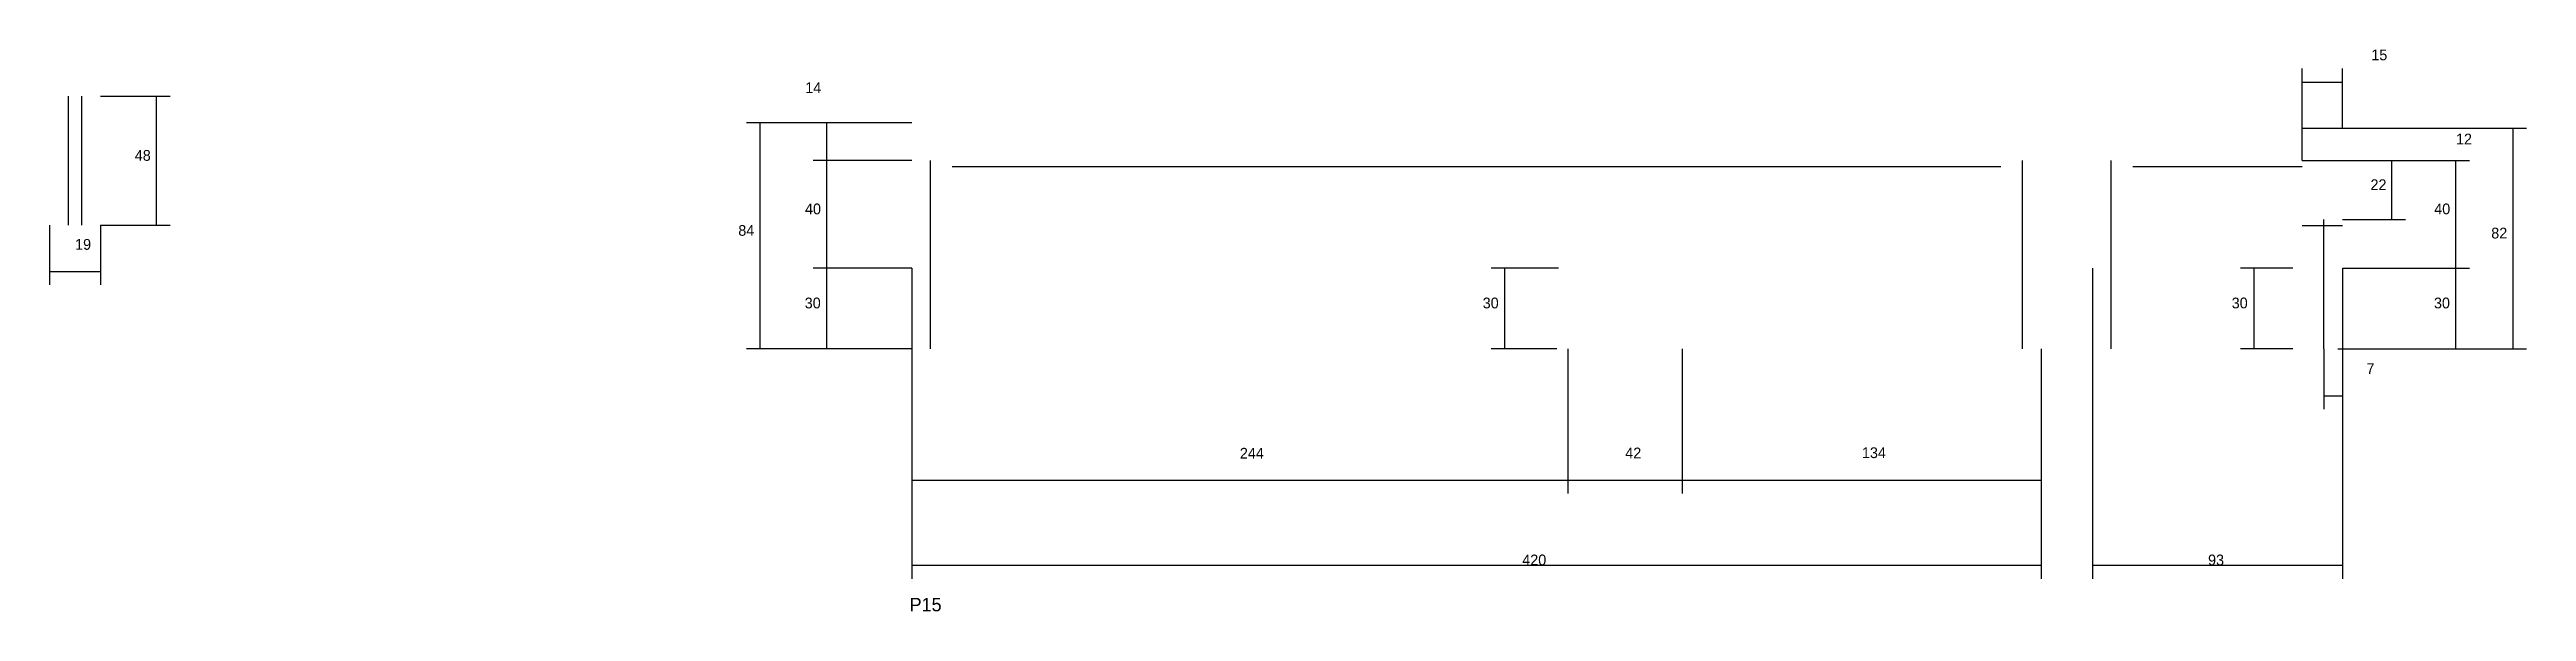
# Model space of a CAD drawing. Header units: metres. Extents: x 129589 to 135216, y 30315 to 31340.
# Drawn here: x 130897 to 131818, y 31131 to 31340 of the extents above; entities that cross this region are included whole.
import ezdxf

# ---------------------------------------------------------------- set-up
doc = ezdxf.new("R2010")
doc.units = ezdxf.units.M
for name, color, linetype in [('COTA', 241, 'Continuous'), ('NOMENCLATURA', 7, 'Continuous'), ('SARR_2.2x7', 40, 'Continuous')]:
    doc.layers.add(name, color=color, linetype=linetype)

msp = doc.modelspace()

# ---------------------------------------------------------------- texts
at = {"layer": 'COTA'}
for s, p in [('15', (131760.5, 31335.8)), ('14', (131178.2, 31323.6)), ('12', (131792, 31304.5)), ('48', (130928.9, 31298.4)), ('22', (131760.2, 31287.5)), ('40', (131178.1, 31278.5)), ('40', (131783.9, 31278.5)), ('19', (130906.7, 31265.3)), ('84', (131153.3, 31270.5)), ('82', (131805.1, 31269.5)), ('30', (131178, 31243.5)), ('30', (131430.1, 31243.5)), ('30', (131708.6, 31243.5)), ('30', (131783.8, 31243.5)), ('7', (131758.7, 31219.1)), ('244', (131339.8, 31187.6)), ('42', (131483.1, 31187.7)), ('134', (131571.1, 31187.8)), ('420', (131444.8, 31147.9)), ('93', (131699.8, 31147.9))]:
    msp.add_text(s, height=4, dxfattribs=at).set_placement(p)
at = {"layer": 'NOMENCLATURA'}
msp.add_text('P15', height=5, dxfattribs=at).set_placement((131217, 31130.8))

# ---------------------------------------------------------------- linework, layer by layer
at = {"layer": 'COTA'}
for p, q in [((131734.8, 31298.5), (131734.8, 31332.7)), ((131749.8, 31310.5), (131749.8, 31332.7)), ((131734.8, 31327.7), (131749.8, 31327.7)), ((130916.2, 31322.4), (130942, 31322.4)), ((130937, 31274.4), (130937, 31322.4)), ((131734.8, 31298.5), (131734.8, 31315.5)), ((131749.8, 31310.5), (131749.8, 31315.5)), ((131217.8, 31312.5), (131156.4, 31312.5)), ((131161.4, 31228.5), (131161.4, 31312.5)), ((131217.8, 31312.5), (131181.2, 31312.5)), ((131186.2, 31298.5), (131186.2, 31312.5)), ((131734.8, 31310.5), (131749.8, 31310.5)), ((131749.8, 31310.5), (131818.2, 31310.5)), ((131813.2, 31228.5), (131813.2, 31310.5)), ((131217.8, 31298.5), (131181.2, 31298.5)), ((131217.8, 31298.5), (131181.2, 31298.5)), ((131186.2, 31258.5), (131186.2, 31298.5)), ((131734.8, 31298.5), (131797, 31298.5)), ((131734.8, 31298.5), (131773.2, 31298.5)), ((131768.2, 31276.5), (131768.2, 31298.5)), ((131792, 31258.5), (131792, 31298.5)), ((130897.2, 31274.4), (130897.2, 31252.2)), ((130916.2, 31274.4), (130942, 31274.4)), ((130916.2, 31274.4), (130916.2, 31252.2)), ((131749.8, 31276.5), (131773.2, 31276.5)), ((130897.2, 31257.2), (130916.2, 31257.2)), ((131217.8, 31258.5), (131181.2, 31258.5)), ((131217.8, 31258.5), (131181.2, 31258.5)), ((131186.2, 31228.5), (131186.2, 31258.5)), ((131217.8, 31258.5), (131217.8, 31142.9)), ((131458.3, 31258.5), (131433.3, 31258.5)), ((131438.3, 31228.5), (131438.3, 31258.5)), ((131656.8, 31258.5), (131656.8, 31142.9)), ((131731.3, 31258.5), (131711.9, 31258.5)), ((131716.9, 31228.5), (131716.9, 31258.5)), ((131749.8, 31258.5), (131749.8, 31142.9)), ((131749.9, 31258.5), (131797, 31258.5)), ((131749.9, 31258.5), (131797, 31258.5)), ((131792, 31228.5), (131792, 31258.5)), ((131217.8, 31228.5), (131156.4, 31228.5)), ((131217.8, 31228.5), (131181.2, 31228.5)), ((131217.8, 31228.5), (131217.8, 31174.6)), ((131457.6, 31228.5), (131433.3, 31228.5)), ((131461.8, 31228.5), (131461.8, 31174.6)), ((131461.8, 31228.5), (131461.8, 31174.6)), ((131504.3, 31228.5), (131504.3, 31174.6)), ((131504.3, 31228.5), (131504.3, 31174.6)), ((131637.8, 31228.5), (131637.8, 31142.9)), ((131637.8, 31228.5), (131637.8, 31174.6)), ((131731.3, 31228.5), (131711.9, 31228.5)), ((131742.8, 31228.5), (131742.8, 31206)), ((131748.1, 31228.5), (131818.2, 31228.5)), ((131748.1, 31228.5), (131797, 31228.5)), ((131749.8, 31228.5), (131749.8, 31206)), ((131742.8, 31211), (131749.8, 31211)), ((131217.8, 31179.6), (131461.8, 31179.6)), ((131461.8, 31179.6), (131504.3, 31179.6)), ((131504.3, 31179.6), (131637.8, 31179.6)), ((131217.8, 31147.9), (131637.8, 31147.9)), ((131656.8, 31147.9), (131749.8, 31147.9))]:
    msp.add_line(p, q, dxfattribs=at)
at = {"layer": 'SARR_2.2x7'}
for p, q in [((130904.2, 31274.4), (130904.2, 31322.4)), ((130909.2, 31274.4), (130909.2, 31322.4)), ((131224.8, 31258.5), (131224.8, 31298.5)), ((131232.8, 31296.3), (131461.8, 31296.3)), ((131461.8, 31296.3), (131504.3, 31296.3)), ((131504.3, 31296.3), (131622.8, 31296.3)), ((131630.8, 31258.5), (131630.8, 31298.5)), ((131663.8, 31258.5), (131663.8, 31298.5)), ((131671.8, 31296.3), (131734.8, 31296.3)), ((131734.8, 31274.3), (131749.8, 31274.3)), ((131742.8, 31258.5), (131742.8, 31276.5)), ((131224.8, 31228.5), (131224.8, 31258.5)), ((131630.8, 31228.5), (131630.8, 31258.5)), ((131663.8, 31228.5), (131663.8, 31258.5)), ((131742.8, 31228.5), (131742.8, 31258.5))]:
    msp.add_line(p, q, dxfattribs=at)

msp.set_redraw_order([(e.dxf.handle, doc.entitydb.next_handle()) for e in msp.query("TEXT MTEXT ATTDEF DIMENSION ARC_DIMENSION")])  # texts and dimensions are drawn at this point

doc.saveas('drawing.dxf')
